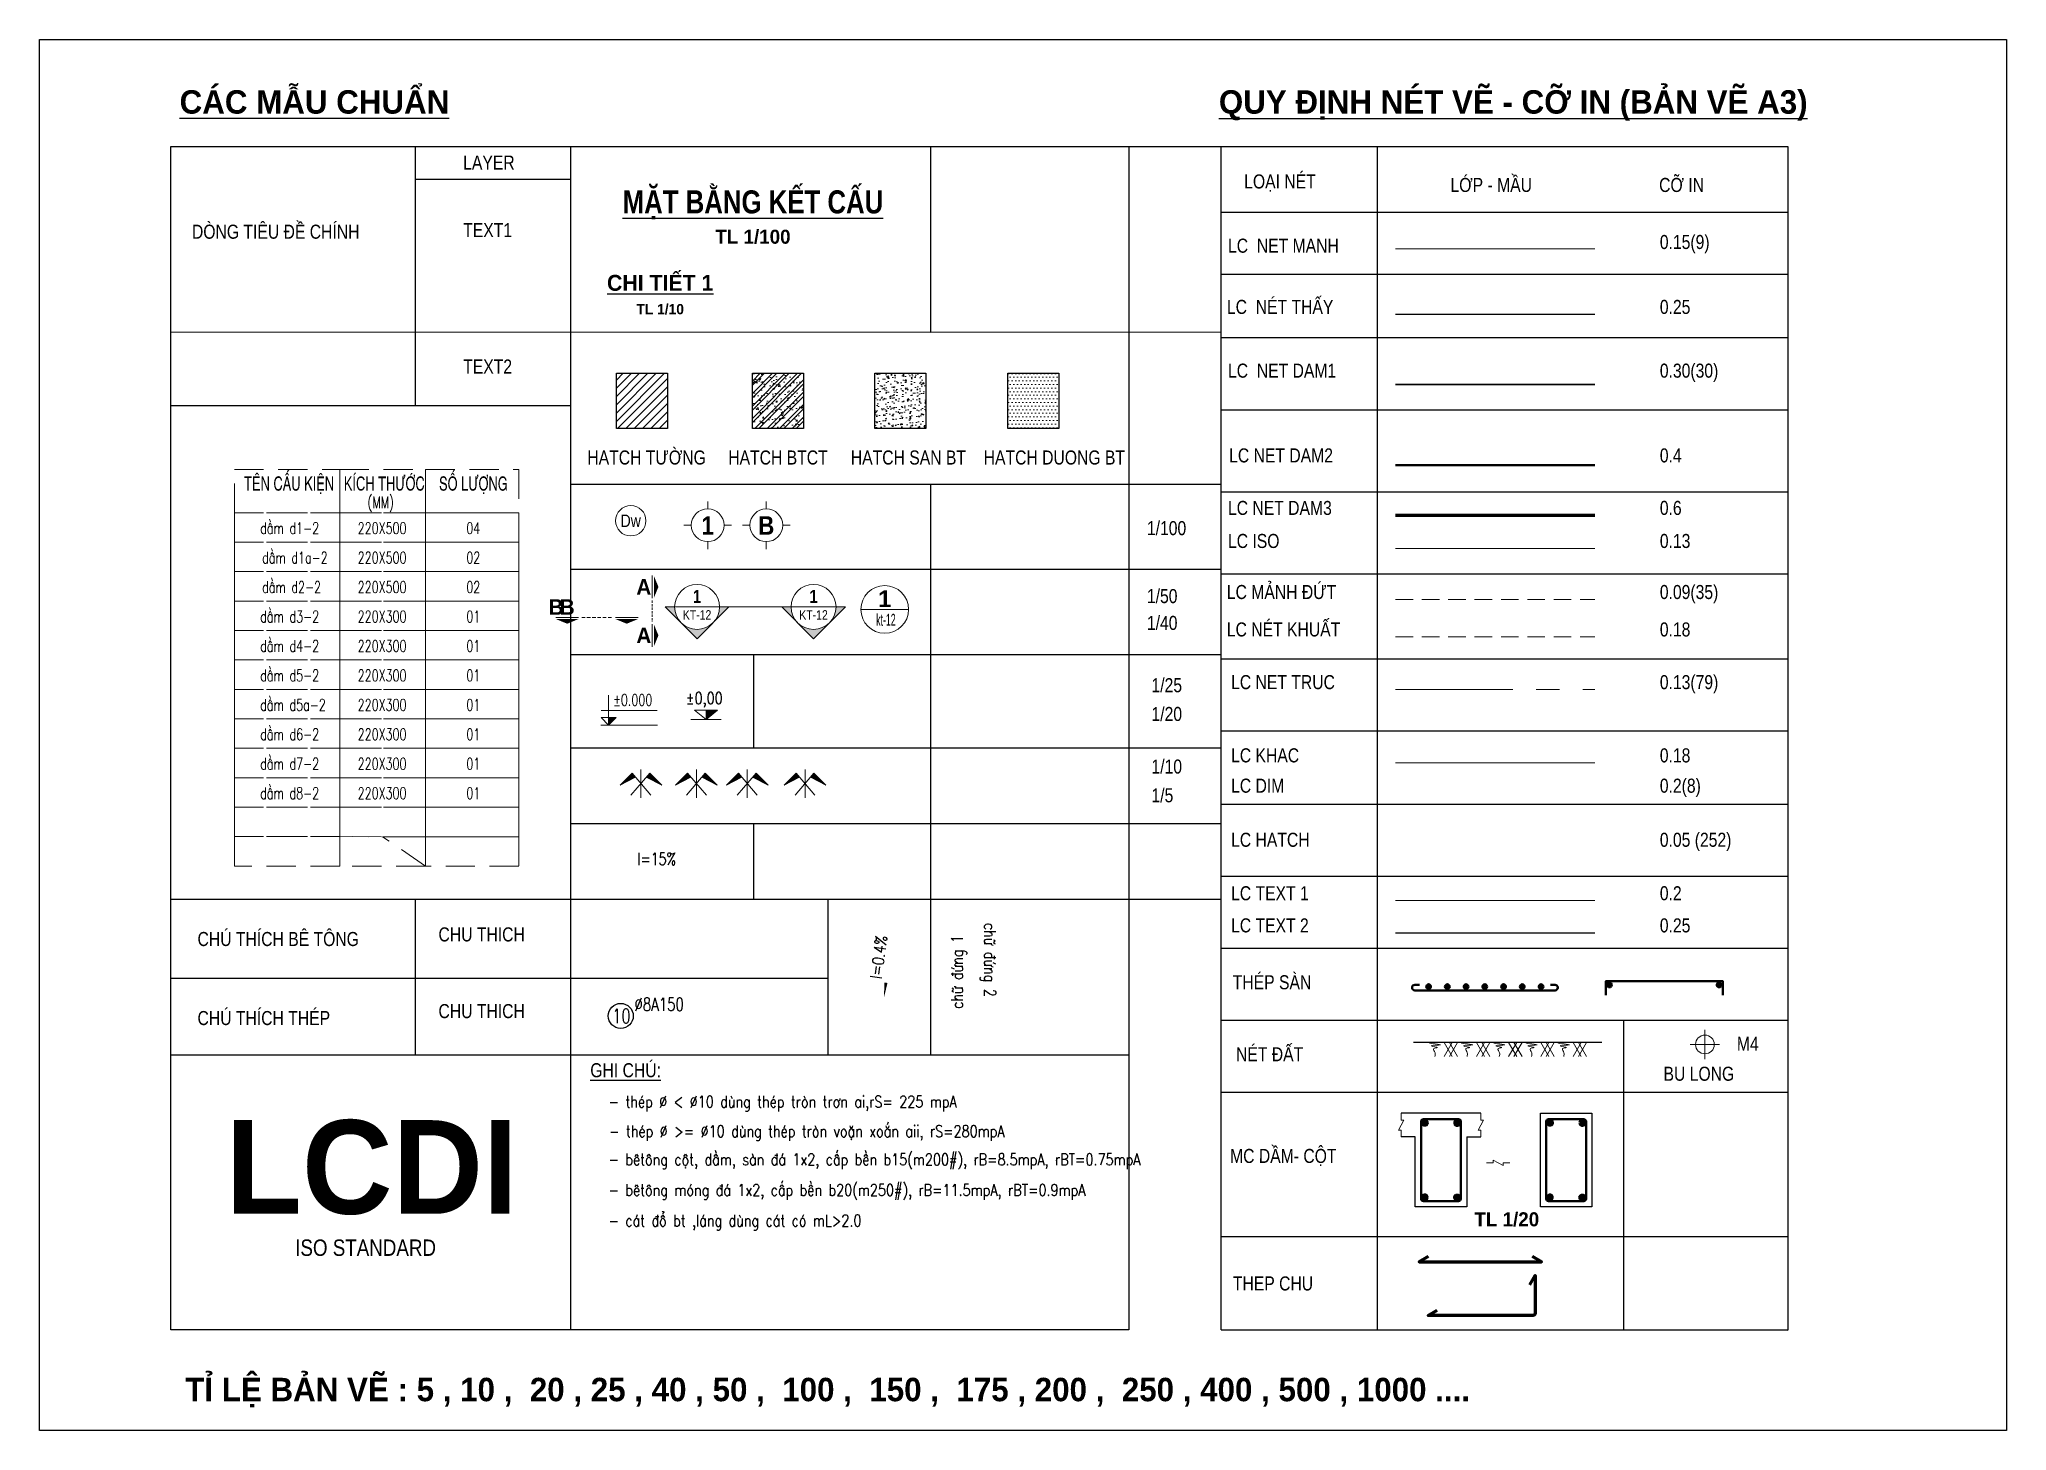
# Model space of a CAD drawing. Header units: millimetres. Extents: x -102634 to -54810, y 11643 to 27305.
# Drawn here: x -83595 to -75194, y 11643 to 17583 of the extents above; entities that cross this region are included whole.
import ezdxf
from ezdxf.enums import TextEntityAlignment as Align

# ---------------------------------------------------------------- set-up
doc = ezdxf.new("R2010")
doc.units = ezdxf.units.MM
doc.header["$MEASUREMENT"] = 0
for name, pattern in [('CENTERX2', [4, 2.5, -0.5, 0.5, -0.5]), ('DASHDOT', [1, 0.5, -0.25, 0, -0.25]), ('HIDDEN', [0.375, 0.25, -0.125])]:
    doc.linetypes.add(name, pattern=pattern)
for name, color, linetype, lineweight in [('KICHTHUOC', 8, 'Continuous', 18), ('LC Dim', 8, 'Continuous', 18), ('LC Hatch', 252, 'Continuous', 9), ('LC Hatch @ 1 (1)', 252, 'Continuous', 0), ('LC ISO', 153, 'Continuous', 13), ('LC Khac', 4, 'Continuous', 9), ('LC MANH DUT', 35, 'HIDDEN', 5), ('LC Net dam 1', 30, 'Continuous', 30), ('LC Net dam2', 6, 'Continuous', 40), ('LC Net dam3', 1, 'Continuous', 60), ('LC Net khuat', 4, 'HIDDEN', 13), ('LC Net manh', 239, 'Continuous', 5), ('LC Net thay', 7, 'Continuous', 25), ('LC Net truc', 79, 'DASHDOT', 13), ('LC Text1', 3, 'Continuous', 20), ('LC Text2', 7, 'Continuous', 25), ('Text', 7, 'Continuous', 20), ('v-KICHTHUOC', 8, 'Continuous', 18), ('v-TEXT', 7, 'Continuous', 20)]:
    doc.layers.add(name, color=color, linetype=linetype, lineweight=lineweight)
doc.styles.add('ARIAL', font='arial.ttf', dxfattribs={"width": 0.8})
doc.styles.add('Brief text', font='')
doc.styles.add('General text 2', font='arial.ttf')
doc.styles.add('LC 1', font='')
doc.styles.add('LC 2', font='', dxfattribs={"width": 0.7})
doc.styles.add('LC 3', font='vnsimli.shx', dxfattribs={"width": 0.75})
doc.styles.add('LC3', font='', dxfattribs={"width": 0.8})
doc.styles.add('T1', font='Vnsimli.shx', dxfattribs={"width": 0.8})
doc.styles.add('T2', font='', dxfattribs={"width": 0.8})
doc.styles.add('text', font='hoatbif.shx', dxfattribs={"width": 0.7})
doc.styles.add('text1', font='', dxfattribs={"width": 0.7, "height": 300})
doc.styles.get('Brief text').set_extended_font_data('.VnHelvetInsH', bold=True)
doc.styles.get('LC 1').set_extended_font_data('.VnAvantH', bold=True)
doc.styles.get('LC 2').set_extended_font_data('.VnArial NarrowH')
doc.styles.get('LC3').set_extended_font_data('.VnArialH', bold=True)
doc.styles.get('T2').set_extended_font_data('.VnArialH')
doc.styles.get('text1').set_extended_font_data('.VnHelvetInsH', bold=True)

msp = doc.modelspace()

# ---------------------------------------------------------------- texts
at = {"layer": 'LC Text1', "ltscale": 0.2, "style": 'LC 1', "width": 0.9}
for s, p in [('1', (-80740.56468861464, 15444.00714615172)), ('B', (-80490.502040425, 15444.0037257239))]:
    msp.add_text(s, height=78.91734021763588, rotation=359.9992162885283, dxfattribs=at).set_placement(p, align=Align.BOTTOM_CENTER)
at = {"layer": 'LC Text1', "style": 'LC 3', "width": 0.75}
msp.add_text(' I=15%%%', height=52.43388127690952, rotation=359.9992162885283, dxfattribs=at).set_placement((-81067.9721634784, 14057.60511301789))
at = {"layer": 'LC Text1', "color": 3, "style": 'LC 3', "width": 0.8}
for s, rotation, p in [('ch÷ ®øng 2', 269.9992163141665, (-79560.2599657556, 13809.90073356525, 7.942978828583285e-05)), ('ch÷ ®øng 1', 89.99921631416646, (-79650.63468671792, 13443.61217879429, 8.00664260268244e-05)), ('- thÐp %%C < %%C10 dïng thÐp trßn tr¬n ai,rS= 225 mpA', 359.9992162885283, (-81163.77310595501, 13022.2060333742)), ('- thÐp %%C >= %%C10 dïng thÐp trßn voÆn xo¾n aii, rS=280mpA', 359.9992162885283, (-81161.74812613326, 12895.94084360914)), ('- bªt«ng cét, dÇm, sµn ®¸ 1x2, cÊp bÒn b15(m200#), rB=8.5mpA, rBT=0.75mpA', 359.9992162885283, (-81164.18051053953, 12775.59165633901)), ('- bªt«ng mãng ®¸ 1x2, cÊp bÒn b20(m250#), rB=11.5mpA, rBT=0.9mpA', 359.9992162885283, (-81164.18229759469, 12644.94317015773)), ('- c¸t ®æ bt ,l¸ng dïng c¸t cã mL>2.0', 359.9992162885283, (-81164.18408462415, 12514.29468395996))]:
    msp.add_text(s, height=50.00202546497705, rotation=rotation, dxfattribs=at).set_placement(p)
at = {"layer": 'LC Text2', "lineweight": -2}
for s, height, style, p in [('%%uc¸c mÉu chuÈn', 100.004050929978, 'LC 1', (-82995.56194548935, 17265.6855982392)), ('%%Uquy ®Þnh nÐt vÏ - cì in (b¶n vÏ A3)', 100.004050929978, 'LC 1', (-78558.067867346, 17265.6249011974)), ('tl 1/20', 60.00243055798686, 'LC 1', (-77466.77620650962, 12514.78406265214)), ('iso standard', 70.00283565097197, 'LC 2', (-82502.1641803211, 12388.67258407825)), ('tØ lÖ b¶n vÏ : 5 , 10 ,  20 , 25 , 40 , 50 ,  100 ,  150 ,  175 , 200 ,  250 , 400 , 500 , 1000 ....', 100.004050929978, 'LC 1', (-82971.61755048952, 11768.10828711979))]:
    msp.add_text(s, height=height, rotation=359.9992162885283, dxfattribs=dict(at, style=style)).set_placement(p)
at = {"layer": 'LC Text2', "style": 'T2', "width": 0.8}
for s, p in [('layer', (-81784.76677538338, 17026.69809966932)), ('lo¹i nÐt', (-78449.81995799992, 16946.22034875006)), ('Líp - mÇu', (-77569.07153129486, 16931.21957926347)), ('cì in', (-76678.07804528852, 16931.20739209983)), ('dßng tiªu ®Ò chÝnh', (-82942.90629056323, 16731.60198668638)), ('text1', (-81784.77071899238, 16738.38642088277)), ('LC  Net manh', (-78518.95663534282, 16671.89077903951)), ('0.15(9)', (-76675.06589012395, 16687.64772684422)), ('LC  nÐt thÊy', (-78523.57240241606, 16410.49787752203)), ('0.25 ', (-76675.06968140433, 16410.47259334081)), ('text2', (-81784.77868475602, 16156.01825448095)), ('LC  Net dam1', (-78518.96393281213, 16138.38191558563)), ('0.30(30)', (-76675.07340346705, 16138.35669444209)), ('HATCH T¦êNG', (-81254.55059244466, 15767.51166804061)), ('HATCH BTCT', (-80652.91839131882, 15767.50343876095)), ('HATCH SAN BT', (-80129.53921633976, 15767.496279832, 8.545879990370497e-09)), ('HATCH DUONG BT', (-79562.20631776139, 15767.48851969154, 1.78094485418144e-08)), ('LC Net dam2', (-78514.10085379255, 15776.48252278071)), ('0.4', (-76675.07835361801, 15776.45736812526)), ('LC Net dam3', (-78519.04730816117, 15552.26254562932)), ('0.6', (-76675.08142053956, 15552.23732343864)), ('1/100', (-78865.21075798977, 15465.92459276778)), ('LC iso', (-78519.0492375213, 15411.2091636576)), ('0.13', (-76675.08334990786, 15411.18394148333)), ('1/50', (-78865.2147261227, 15175.81889705195)), ('LC m¶nh ®øt', (-78523.99567820794, 15193.22430142672)), ('0.09(35)', (-76675.08633155195, 15193.19901160159)), ('1/40', (-78865.21629359786, 15061.2224030227)), ('LC nÐt khuÊt', (-78523.99786413001, 15033.41403292822)), ('0.18', (-76675.08851748222, 15033.38874310308)), ('LC Net truc', (-78505.79187655343, 14808.41832639)), ('0.13(79)', (-76675.09159500815, 14808.39328561733)), ('1/25', (-78845.66805624901, 14795.39626574197)), ('1/20', (-78845.6697361292, 14672.58257275059)), ('LC khac', (-78505.79615301886, 14495.77140765564)), ('0.18', (-76675.0958714654, 14495.74636689931)), ('1/10', (-78845.67280714391, 14448.06384437071)), ('1/5', (-78845.67448701712, 14325.25015142843)), ('LC dim', (-78505.79792357181, 14366.32763010275)), ('0.2(8)', (-76675.0976420347, 14366.30258934642)), ('0.05 (252)', (-76675.1008013286, 14135.33048260728)), ('LC Hatch', (-78505.80108287389, 14135.35552333085)), ('LC text 1', (-78505.80420571228, 13907.04671958824)), ('0.2', (-76675.10392417808, 13907.02167883191)), ('chó thÝch bª t«ng', (-82919.1466340507, 13711.64896767633)), ('chu thich', (-81890.2161197267, 13731.34192493105)), ('LC text 2', (-78505.80608202657, 13769.87203716619)), ('0.25', (-76675.10580049237, 13769.84699640985)), ('thÐp sµn', (-78498.67242921528, 13527.00939579664)), ('chó thÝch thÐp', (-82919.15125050888, 13374.14563526069)), ('chu thich', (-81890.22060037535, 13403.76629880199)), ('nÐt ®Êt', (-78484.73649542667, 13219.45839782823)), ('m4', (-76345.9455513774, 13264.22664177604)), ('%%Ughi chó:', (-81242.039895973, 13151.42836752715)), ('bu long', (-76659.28048942749, 13136.42365728094)), ('mc dÇm- cét', (-78510.04126497179, 12785.44614377966)), ('thep chu', (-78498.21063437626, 12240.96330506077))]:
    msp.add_text(s, height=60.00243055797245, rotation=359.9992162885283, dxfattribs=at).set_placement(p)
at = {"layer": 'LC Text2', "ltscale": 100, "style": 'LC 3', "width": 0.75}
msp.add_text('10', height=61.11358810925472, rotation=359.9992162885283, dxfattribs=at).set_placement((-81108.87004112088, 13413.21302316572), align=Align.MIDDLE_CENTER)
at = {"layer": 'LC Text2', "linetype": 'ByBlock', "style": 'LC 3', "width": 0.75}
msp.add_text('%%C8A150', height=55.55780737204972, rotation=359.9992162885283, dxfattribs=at).set_placement((-81053.22930831074, 13435.38578146294))
at = {"layer": 'LC Text2', "lineweight": -2, "style": 'LC 1'}
msp.add_text('LCDI', height=400.0162037198399, rotation=359.9992162885283, dxfattribs=at).set_placement((-82175.749770296, 12768.41439332101), align=Align.MIDDLE)

# ---------------------------------------------------------------- blocks, each defined once
blk = doc.blocks.new('DXicon')
at = {"layer": 'LC Hatch', "ltscale": 50}
for points in [[(-1.154349116972298, 4.387132476264014), (-1.900887965879519, 5.256356237832733), (-4.44734485198569, 2.692980493407958)], [(4.447344852000242, 2.692980493397044), (1.900887965864968, 5.25635623783819), (1.154349116972298, 4.387132476258557)]]:
    blk.add_hatch(color=252, dxfattribs=at).paths.add_polyline_path(points)
at = {"layer": 'LC Net manh', "color": 8, "ltscale": 50}
for p, q in [((-1.900887965864968, 5.25635623783819), (-4.447344851971138, 2.692980493418872)), ((-4.447344851971138, 2.692980493418872), (-1.154349116972298, 4.387132476264014)), ((-2.127212733117631, 0.5662843859008717), (1.900887965879519, 5.25635623783819)), ((2.127212733117631, 0.5662843859008717), (-1.900887965864968, 5.25635623783819)), ((7.275957614183426e-12, 0.04307960732694482), (7.275957614183426e-12, 6.043079607326945)), ((4.44734485198569, 2.692980493418872), (1.15434911698685, 4.387132476264014)), ((1.900887965879519, 5.25635623783819), (4.44734485198569, 2.692980493418872))]:
    blk.add_line(p, q, dxfattribs=at)
blk = doc.blocks.new('thep tron 2')
at = {"layer": 'LC Net dam2'}
for p, q in [((-0.5, 0.5), (0.5, 0.5)), ((0.3535533905960619, 0.853553390592424), (-0.3535533905960619, 0.146446609407576)), ((-0.3535533905960619, 0.853553390592424), (0.3535533905960619, 0.146446609407576)), ((0, 1), (0, 0))]:
    blk.add_line(p, q, dxfattribs=at)
blk.add_circle((0, 0.5), 0.4999999999978781, dxfattribs=at)
blk = doc.blocks.new('theptron1')
at = {"layer": 'LC Net dam3'}
for p, q in [((-0.5, 0), (0.5, 0)), ((-0.3535533905960619, 0.353553390592424), (0.3535533905960619, -0.353553390592424)), ((0.3535533905960619, 0.353553390592424), (-0.3535533905960619, -0.353553390592424)), ((0, 0.5), (0, -0.5))]:
    blk.add_line(p, q, dxfattribs=at)
blk.add_circle((0, 0), 0.4999999999978781, dxfattribs=at)
blk = doc.blocks.new('mat dat')
at = {"layer": 'LC Net manh'}
for p, q in [((2.00000000003638, 1.818989403545856e-12), (3.732050807600899, -2.999999999998181)), ((3.732050807600899, 1.818989403545856e-12), (2.00000000003638, -2.999999999998181)), ((3.14573417804786, 1.818989403545856e-12), (4.877784985619655, -2.999999999998181)), ((4.877784985619655, 1.818989403545856e-12), (3.14573417804786, -2.999999999998181))]:
    blk.add_line(p, q, dxfattribs=at)
blk.add_spline([(3.637978807091713e-11, 1.818989403545856e-12), (-1.212821380155219, -0.1153853967716714), (1.212817757594166, -0.5192312380622752), (-0.7507943602031446, -0.75), (0.5775310579992947, -1.096154158707577), (-0.2310153212529258, -1.326922920643483), (0.05775201904179994, -2.192308317416973), (3.637978807091713e-11, -2.999999999998181)], degree=3, dxfattribs=at)
blk = doc.blocks.new('TTRUC')
at = {"layer": 'LC ISO'}
for p, q in [((0, 6.94551799677526), (0, 10.13175513561828)), ((-6.94551799677526, 0), (-10.13175513561828, 0)), ((6.94551799677526, 0), (10.13175513561828, 0)), ((0, -6.94551799677526), (0, -10.13175513561828))]:
    blk.add_line(p, q, dxfattribs=at)
at = {"layer": 'LC Net manh'}
blk.add_circle((0, 0), 6.94551799677526, dxfattribs=at)
blk = doc.blocks.new('TIEUDE1')
at = {"layer": 'LC Text2', "color": 7, "style": 'LC 1'}
blk.add_attdef('TIªU§Ò', text='', height=5, dxfattribs=at).set_placement((0, 0), align=Align.BOTTOM_CENTER)
blk.add_attdef('TL', text='', height=3, dxfattribs=at).set_placement((0, -2), align=Align.TOP_CENTER)
blk = doc.blocks.new('TIEUDE2')
at = {"layer": 'LC Text2', "color": 7, "style": 'LC 1'}
blk.add_attdef('%%UTIªU§Ò', text='', height=3.5, dxfattribs=at).set_placement((0, 0), align=Align.BOTTOM_CENTER)
blk.add_attdef('TL', text='', height=2.2, dxfattribs=at).set_placement((0, -1.800000000000011), align=Align.TOP_CENTER)
blk = doc.blocks.new('trich CT')
at = {"layer": 'LC ISO'}
blk.add_line((-500, 0), (500, 0), dxfattribs=at)
blk.add_circle((0, 0), 500, dxfattribs=at)
at = {"layer": 'LC Text1', "style": 'text1'}
blk.add_attdef('T', text='', height=350, dxfattribs=at).set_placement((0, 222.6514969697746), align=Align.MIDDLE_CENTER)
at = {"layer": 'LC Text1', "linetype": 'ByBlock', "style": 'text', "width": 0.7}
blk.add_attdef('KT', text='', height=250, dxfattribs=at).set_placement((0, -217.3387177450059), align=Align.MIDDLE_CENTER)
blk = doc.blocks.new('*U19')
at = {"layer": 'LC ISO'}
h = blk.add_hatch(color=256, dxfattribs=at)
h.paths.add_polyline_path([(1.181785820295107e-11, -8.48528137424865), (4.242640687130231, -4.242640687119555, -0.1989123673796904), (6.748738986025116e-12, -6.000000000008191, -0.1989123673796165), (-4.242640687118981, -4.242640687129099)])
h.paths.add_polyline_path([(8.485281374258307, 1.863905820296194e-11), (6.000000000008184, 1.584363898602511e-11, -0.1989123673800045), (4.242640687130798, -4.242640687119555)])
h.paths.add_polyline_path([(-4.242640687118981, -4.242640687129099, -0.1989123673800453), (-6.000000000008184, 2.346161013974892e-12), (-8.485281374257168, -1.58605820296066e-12)])
h = blk.add_hatch(color=256, dxfattribs=at)
h.paths.add_polyline_path([(31.07996639568383, -8.485281374217186), (35.32260708280224, -4.242640687088089, -0.1989123673796904), (31.07996639567875, -5.999999999976724, -0.1989123673796165), (26.83732570855303, -4.242640687097633)])
h.paths.add_polyline_path([(39.56524776993032, 5.010527950580791e-11), (37.0799663956802, 4.730986028887105e-11, -0.1989123673800045), (35.32260708280281, -4.242640687088089)])
h.paths.add_polyline_path([(26.83732570855303, -4.242640687097633, -0.1989123673800453), (25.07996639566383, 3.381238231682093e-11), (22.59468502141485, 2.988016309988545e-11)])
for p, q in [((-6.000000000021826, 0), (6.000000000021834, 0)), ((25.0799663956502, 3.14640059775518e-11), (37.07996639569386, 3.14640059775518e-11))]:
    blk.add_line(p, q, dxfattribs=at)
for points in [[(6.000000000008184, 1.584363898602511e-11), (8.485281374257738, 1.86390582029613e-11), (1.181785820295236e-11, -8.485281374249787), (-8.485281374257738, -4.492582029612991e-13), (-6.000000000008184, 2.346161013974892e-12)], [(37.0799663956802, 4.730986028887105e-11), (39.56524776992975, 5.010527950580726e-11), (31.07996639568383, -8.485281374218323), (22.59468502141422, 3.101696309988472e-11), (25.07996639566383, 3.381238231682093e-11)]]:
    blk.add_lwpolyline(points, dxfattribs=at)
for centre in [(0, 0), (31.07996639567203, 3.14640059775518e-11)]:
    blk.add_circle(centre, 6.000000000008121, dxfattribs=at)
at = {"layer": 'LC MANH DUT', "linetype": 'HIDDEN', "ltscale": 300}
blk.add_line((6.000000000008128, 1.584363898602505e-11), (25.07996639566389, 3.381238231682103e-11), dxfattribs=at)
at = {"layer": 'LC Text1', "style": 'Brief text', "width": 0.8, "flags": 8}
for tag, p in [('VIEW-NUMBER2', (0, 52.00000000001626)), ('VIEW-NUMBER1', (0, 0))]:
    blk.add_attdef(tag, text='', height=3.5, dxfattribs=at).set_placement(p, align=Align.BOTTOM_CENTER)
at = {"layer": 'LC Text1', "style": 'ARIAL', "width": 0.8, "flags": 8}
for tag, p in [('SHEET-NUMBER2', (0, 51.12640220562017)), ('SHEET-NUMBER1', (0, -0.8735977943960904))]:
    blk.add_attdef(tag, text='', height=2.5, dxfattribs=at).set_placement(p, align=Align.TOP_CENTER)
blk = doc.blocks.new('Caodo1')
at = {"layer": 'LC Text1'}
blk.add_hatch(color=4, dxfattribs=at).paths.add_polyline_path([(3.638e-12, 200.210680454169), (3.638e-12, 3.166521039738275e-15), (243.3882687822297, 200.210680454169)])
at = {"layer": 'LC Text1', "color": 4}
for p, q in [((323.6303984126134, 0), (-323.6303984126098, 0)), ((3.638e-12, 0), (3.638e-12, 200.2106804541654))]:
    blk.add_line(p, q, dxfattribs=at)
blk.add_lwpolyline([(-243.3882687822297, 200.210680454169), (243.3882687822297, 200.210680454169), (3.638e-12, 0), (3.638e-12, 0)], close=True, dxfattribs=at)
at = {"layer": 'LC Text1', "color": 4, "style": 'T1', "width": 0.8}
blk.add_attdef('%%P0,00', text='', height=250, dxfattribs=at).set_placement((-39.04586973765618, 459.5053816559738), align=Align.MIDDLE_CENTER)
blk = doc.blocks.new('bu lon')
at = {"layer": 'LC Khac', "color": 9}
for p, q in [((0.785714285713766, 0), (-0.785714285713766, 0)), ((0, -0.7857142857142208), (0, 0.7857142857142208))]:
    blk.add_line(p, q, dxfattribs=at)
at = {"layer": 'LC Khac', "color": 7}
blk.add_circle((0, 0), 0.5, dxfattribs=at)
blk = doc.blocks.new('MM')
at = {"layer": 'LC Khac', "xscale": 2.289702860291335, "yscale": 2.289702860291335, "zscale": 2.289702860291335}
blk.add_blockref('bu lon', (1.818989403545856e-12, 9.094947017729282e-13), dxfattribs=at)
blk = doc.blocks.new('CT')
at = {"layer": 'LC Text1', "lineweight": 15}
blk.add_hatch(color=4, dxfattribs=at).paths.add_polyline_path([(3.250706634060649, 1.596954857551424), (1.638695725137126, 1.596954857551395), (1.638695725137126, -5.456968210637569e-12)])
at = {"layer": 'LC Text1', "color": 4, "lineweight": 15, "ltscale": 50}
for p, q in [((12.09109892264804, 0), (0, 0)), ((0.04599082827914458, 3.140833880472456), (11.99931321454046, 3.140833880472456))]:
    blk.add_line(p, q, dxfattribs=at)
for points in [[(1.63869572513714, 6.427505574464249), (1.63869572513714, -5.456968210637569e-12)], [(1.63869572513714, -5.456968210637569e-12), (0.02668481649742205, 1.596954857551395), (1.63869572513714, 1.596954857551395)], [(1.63869572513714, -5.456968210637569e-12), (3.25070663406062, 1.596954857551395), (1.63869572513714, 1.596954857551395)]]:
    blk.add_lwpolyline(points, dxfattribs=at)
at = {"layer": 'LC Text1', "color": 4, "style": 'LC 3', "width": 0.75}
blk.add_attdef('CT', (1.905322591842776, 3.502511696681694), '', height=2.2, dxfattribs=at)
blk = doc.blocks.new('*U5')
at = {"layer": 'LC ISO'}
blk.add_circle((0, 0), 4.25, dxfattribs=at)
at = {"layer": 'LC Text1', "style": 'General text 2', "width": 0.8, "flags": 8}
blk.add_attdef('SYMBOL', text='', height=3.5, dxfattribs=at).set_placement((0, 0), align=Align.MIDDLE_CENTER)
blk = doc.blocks.new('matcatdoc')
at = {"layer": 'LC Khac', "color": 1, "ltscale": 2}
for p, q in [((-8.003553375601768e-10, 485.4649627282051), (0, 0)), ((-8.003553375601768e-10, -550.1230915877386), (0, -1035.588054315944))]:
    blk.add_line(p, q, dxfattribs=at)
for points in [[(134.0098340642726, 242.7324813697051, 0, 471.4285714293351, 0), (36.58486540849844, 242.7324813697051, 275.0000000004455, 275.0000000004455, 0)], [(134.0098340642726, -792.8555729462387, 0, 471.4285714293351, 0), (36.58486540849844, -792.8555729462387, 275.0000000004455, 275.0000000004455, 0)]]:
    blk.add_lwpolyline(points, format="xyseb", dxfattribs=at)
at = {"layer": 'LC MANH DUT', "ltscale": 200}
blk.add_line((8.03255570153744e-11, -48.72241329890437), (8.03255570153744e-11, -506.2496691147144), dxfattribs=at)
at = {"ltscale": 2, "style": 'LC 1'}
for p in [(-178.5478302832853, 242.7324813641026), (-178.5478302832853, -792.8555729518412)]:
    blk.add_attdef('LC', text='', height=330, dxfattribs=at).set_placement(p, align=Align.MIDDLE_CENTER)
blk = doc.blocks.new('*U18')
at = {"layer": 'LC Khac', "color": 1, "ltscale": 2}
for p, q in [((0, 0), (-485.4649627282051, -8.003553375601768e-10)), ((1270.681283049344, 0), (785.2163203211385, -8.003553375601768e-10))]:
    blk.add_line(p, q, dxfattribs=at)
for points in [[(-242.7324813585001, -134.0098340650729, 0, 471.4285714293351, 0), (-242.7324813585001, -36.5848654092988, 275.0000000004455, 275.0000000004455, 0)], [(1027.948801690844, -134.0098340650729, 0, 471.4285714293351, 0), (1027.948801690844, -36.5848654092988, 275.0000000004455, 275.0000000004455, 0)]]:
    blk.add_lwpolyline(points, format="xyseb", dxfattribs=at)
at = {"layer": 'LC MANH DUT', "ltscale": 300}
blk.add_line((66.27083405029884, 1.092565268946438e-10), (732.466181059639, 1.092565268946438e-10), dxfattribs=at)
at = {"ltscale": 2, "style": 'LC 1'}
for p in [(-242.7324813641026, 222.2060010813148), (1027.948801685241, 222.2060010813148)]:
    blk.add_attdef('LC', text='', height=330, dxfattribs=at).set_placement(p, align=Align.MIDDLE_CENTER)
blk = doc.blocks.new('DODOC1')
at = {"layer": 'KICHTHUOC'}
blk.add_lwpolyline([(-630.189949551801, 0, 0, 0, 0), (762.4428831040859, 0, 0, 66.66666666666666, 0), (442.6614563196636, 0, 66.66666666666666, 66.66666666666666, 0)], format="xyseb", dxfattribs=at)
at = {"layer": 'Text', "style": 'T1', "width": 0.8}
blk.add_attdef('DOC', text='', height=250, dxfattribs=at).set_placement((-78.78684461381272, 225.9660557561328), align=Align.MIDDLE_CENTER)

# ---------------------------------------------------------------- hatches: boundary and pattern name
at = {"layer": 'LC Hatch', "ltscale": 3}
h = msp.add_hatch(dxfattribs=at)
h.set_pattern_fill('AR-CONC', color=256, scale=7.032736182019726, angle=-0.0007837139933038355)
h.set_pattern_definition([(49.9992162860067, (-72178.9113208988, -198.0208668529667), (50.4429560109042, -4.413882080727457), [5.274552136514794, -58.02007350166271]), (354.9992162860067, (-72178.9113208988, -198.0208668529667), (-9.757291658577829, 52.89982181401219), [4.21964170921183, -46.41605880133014]), (100.4506162860067, (-72174.70774136562, -198.3886900323832), (40.68570181712008, 48.48590761732796), [4.48267940461812, -49.30947499800125]), (46.18341628600672, (-72178.91112850711, -183.9553944935305), (75.05608814553361, -11.64154225634208), [7.911828204772191, -87.03011025249411]), (96.63481628600663, (-72172.65645513168, -184.9255269312525), (65.73329933416814, 68.50624084306781), [6.72401931790925, -73.96420068200493]), (351.1834162860067, (-72178.91112850711, -183.9553944935305), (65.73324585688418, 68.50629218452337), [6.329462563817751, -69.62408820199525]), (20.99921628600671, (-72171.87844042356, -187.4718587831776), (41.97851091813287, -28.31569860054283), [5.274552136514797, -58.02007350166273]), (325.9992162860067, (-72171.87844042356, -187.4718587831776), (17.11242295185111, 50.99765552632543), [4.219641709211835, -46.41605880133018]), (71.45061628600669, (-72168.3802326834, -189.831502559593), (59.09095106730611, 22.68191067324149), [4.482679404618122, -49.30947499800129]), (37.4992162860067, (-72178.9113208988, -198.0208668529667), (0.8554907767540533, 23.41153480656851), [0, -45.85343990676856, 0, -47.1193324195321, 0, -46.59187720588063]), (7.499216286006675, (-72178.9113208988, -198.0208668529667), (18.50136595211844, 27.73768210137779), [0, -26.86505221531531, 0, -44.79852947946559, 0, -17.75765885959978]), (327.4992162860066, (-72194.59432258419, -198.0206523364614), (37.54230191592574, -1.586738143651514), [0, -17.58184045504931, 0, -54.85534221975384, 0, -72.78881948390416]), (317.4992162860067, (-72201.62705876479, -198.0205561406856), (41.01404103353463, 7.039558307116538), [0, -22.85639259156406, 0, -36.4295734228621, 0, -51.69061093784487])])
h.paths.add_polyline_path([(-79808.56133525944, 16157.01686035201), (-80026.56022795409, 16157.01984217004), (-80026.56344884142, 15921.54533754956), (-79808.56455613801, 15921.54235573153)])
h = msp.add_hatch(dxfattribs=at)
h.set_pattern_fill('DOTS', color=256, scale=246.1457663706905, angle=-0.0007837139933038355)
h.set_pattern_definition([(359.9992162860066, (-72141.31472586191, -198.0213811098874), (7.692265628219809, 15.38400518180132), [0, -15.38411039816815])])
h.paths.add_polyline_path([(-79241.22843668105, 16157.00910021148), (-79459.22732937628, 16157.01208202951), (-79459.23055026303, 15921.5375774091), (-79241.2316575608, 15921.53459559107)])
at = {"layer": 'LC Hatch @ 1 (1)', "ltscale": 2}
h = msp.add_hatch(dxfattribs=at)
h.set_pattern_fill('ANSI31', color=256, scale=200.011017016641, angle=-0.0007837049767875555)
h.set_pattern_definition([(44.9992162950232, (-72141.31472586191, -198.0213811098874), (-17.67840149131855, 17.67888511649509), [])])
h.paths.add_polyline_path([(-80912.61391840171, 15921.55745719934), (-80912.61069753015, 16157.03196178706), (-81130.60959024348, 16157.03494363784), (-81130.61281112322, 15921.56043900102)])
h = msp.add_hatch(dxfattribs=at)
h.set_pattern_fill('BTCT', color=256, scale=10.00040509299541, angle=-0.0007837049767875555)
h.set_pattern_definition([(49.99921629502322, (-81031.08903943977, 28370.53439347734), (71.72883798681943, -6.276448827051981), [7.500303819746539, -82.50334201721193]), (354.9992162950231, (-81031.08903943977, 28370.53439347734), (-13.8746665243898, 75.2224502355941), [6.000243055797246, -66.00267361376974]), (100.4506162950228, (-81025.11163645372, 28370.01135656695), (57.85422473658986, 68.94595574031726), [6.374277207044932, -70.11705147758329]), (46.18341629502319, (-81031.0887658626, 28390.535203681), (106.7282017613898, -16.55403179351041), [11.25045572961979, -123.7550130258176]), (96.63481629502282, (-81022.1947499429, 28389.15569550408), (93.4713892742965, 97.41445465905166), [9.5614161105795, -105.1755604156939]), (351.1834162950232, (-81031.0887658626, 28390.535203681), (93.47131323070708, 97.41452766553732), [9.000364583695857, -99.00401042065455]), (20.99921629502318, (-81021.08842915273, 28385.5348643949), (59.69257250114255, -40.26433654009251), [7.500303819746534, -82.50334201721184]), (325.9992162950232, (-81021.08842915273, 28385.5348643949), (24.33351076049879, 72.5176092040971), [6.000243055797226, -66.00267361376947]), (71.45061629502322, (-81016.11405023864, 28382.17949979229), (84.02610771587702, 32.25320689384969), [6.374277207044919, -70.11705147758326]), (37.49921629502321, (-81031.08903943977, 28370.53439347734), (1.216490148726313, 33.29071727649466), [0, -65.2026412063301, 0, -67.00271412306927, 0, -66.25268374109459]), (7.499216295023211, (-81031.08903943977, 28370.53439347734), (26.30855892537534, 39.44240907156555), [0, -38.20154745524241, 0, -63.70258044238062, 0, -25.25102285981338]), (327.4992162950231, (-81053.3899427891, 28370.53469851542), (53.38437523721675, -2.256308745735385), [0, -25.00101273248854, 0, -78.00315972536421, 0, -103.5041927125026]), (317.4992162950231, (-81063.39034787504, 28370.53483533654), (58.32111630657119, 10.01010602266813), [0, -32.50131655223492, 0, -51.80209838171601, 0, -73.50297743351591]), (44.9992162950232, (-81031.08903943977, 28370.53439347734), (-26.51721574343435, 26.51794117062589), []), (44.9992162950232, (-81013.41065382065, 28370.53415170004), (-26.51721574343435, 26.51794117062589), [])])
h.paths.add_polyline_path([(-80331.94051023846, 16157.02401928089), (-80549.9394029337, 16157.02700109891), (-80549.94262382045, 15921.55249647843), (-80331.94373111763, 15921.54951466048)])

# ---------------------------------------------------------------- linework, layer by layer
at = {"layer": 'Defpoints', "ltscale": 0.2, "elevation": 7.975109759606586e-05}
msp.add_lwpolyline([(-83594.47023568657, 17582.87116298507), (-75194.12995834641, 17582.75626117161), (-75194.2112103345, 11642.51563645531), (-83594.55148767467, 11642.6305381867)], close=True, dxfattribs=at)
at = {"layer": 'LC ISO', "ltscale": 0.5}
msp.add_line((-77803.2544236403, 15409.64480516425, 1.548716248288604e-06), (-76952.80359832666, 15409.63317248914, 1.534829851889587e-06), dxfattribs=at)
at = {"layer": 'LC Khac', "ltscale": 0.5}
msp.add_line((-77803.26694520544, 14494.20723061299, 1.548716264342481e-06), (-76952.81611990988, 14494.19559795429, 1.534829867943477e-06), dxfattribs=at)
at = {"layer": 'LC MANH DUT', "ltscale": 300}
msp.add_line((-77803.25740530016, 15191.65987531519, 1.548716252111528e-06), (-76952.80657998592, 15191.64824268925, 1.534829855712498e-06), dxfattribs=at)
at = {"layer": 'LC Net dam 1'}
msp.add_line((-77803.2448635173, 16108.57495171381, 1.548716236031563e-06), (-76952.79403820308, 16108.56331900594, 1.53482983963256e-06), dxfattribs=at)
at = {"layer": 'LC Net dam2', "ltscale": 5}
msp.add_line((-76952.79874435638, 15764.50133904379, 1.534829845666253e-06), (-77803.24956968694, 15764.51297168607, 1.548716242065555e-06), dxfattribs=at)
at = {"layer": 'LC Net dam2', "elevation": 7.975109759606586e-05}
msp.add_lwpolyline([(-77142.51170154204, 13546.13431680371), (-77122.51089723123, 13546.13404322704, -0.4142135623731573), (-77111.14521579124, 13534.76806262825), (-77111.14523250354, 13533.4983798158, -0.4142135623730941), (-77122.51121313372, 13522.1326983413), (-77421.97000705374, 13522.1431994202), (-77721.42880116694, 13522.14089048964, -0.4142135623730941), (-77732.79447083641, 13533.50688286137), (-77732.79445282198, 13534.7765656903, -0.4142135623731573), (-77721.4284604493, 13546.14223534234), (-77701.4276561566, 13546.14196181485)], format="xyb", dxfattribs=at)
msp.add_lwpolyline([(-76906.03405416998, 13501.34064206629), (-76906.03323344022, 13561.34307256258), (-76406.01297884164, 13561.33623320911), (-76406.01379957257, 13501.33380268007)], dxfattribs=at)
for points in [[(-77694.74578561103, 12632.46954106519), (-77694.74127161072, 12962.48290912222, -0.414213562373095), (-77684.74072974408, 12972.48317734558), (-77534.73465335541, 12972.48112555267, -0.414213562373095), (-77524.7343850426, 12962.48058371981), (-77524.73889903532, 12632.46721567906, -0.414213562373095), (-77534.7394409253, 12622.46694740652), (-77684.74551731398, 12622.46899921592, -0.414213562373095)], [(-77160.28136402188, 12632.46223052544), (-77160.2768500315, 12962.47559854978, -0.414213562373095), (-77150.2763081491, 12972.47586687141), (-77000.27023177617, 12972.47381507843, -0.414213562373095), (-76990.26996345521, 12962.47327316365), (-76990.2744774561, 12632.45990515579, -0.414213562373095), (-77000.27501933792, 12622.45963685043), (-77150.28109572426, 12622.46168870892, -0.414213562373095)]]:
    msp.add_lwpolyline(points, format="xyb", close=True, dxfattribs=at)
at = {"layer": 'LC Net dam3', "ltscale": 0.5}
msp.add_line((-77803.25249427959, 15550.6981870868, 1.548716245815065e-06), (-76952.80166897645, 15550.68655446086, 1.534829849416061e-06), dxfattribs=at)
at = {"layer": 'LC Net dam3', "ltscale": 5, "elevation": 7.975109759606586e-05}
msp.add_lwpolyline([(-77663.91884098577, 12386.33417230782), (-77702.89187065285, 12363.83379395989), (-77179.86610832327, 12363.8266399469), (-77218.83852241792, 12386.32808438918)], dxfattribs=at)
at = {"layer": 'LC Net dam3', "elevation": 7.975109759606586e-05}
msp.add_lwpolyline([(-77229.50611098221, 12265.30739612558), (-77207.00466644969, 12304.27981022942), (-77207.00685079183, 12144.58507166846, -0.414213562373095), (-77217.0073926748, 12134.58480339593), (-77664.5316191701, 12134.59092471029), (-77625.55858952111, 12157.09130314008)], format="xyb", dxfattribs=at)
at = {"layer": 'LC Net khuat', "ltscale": 300}
msp.add_line((-77803.25959121407, 15031.84960673483, 1.548716254914028e-06), (-76952.808765908, 15031.83797407621, 1.534829858515025e-06), dxfattribs=at)
at = {"layer": 'LC Net manh'}
msp.add_line((-77803.23692779252, 16688.74686808863, 1.548716225857396e-06), (-76952.78610248878, 16688.73523538083, 1.534829829458339e-06), dxfattribs=at)
at = {"layer": 'LC Net manh', "elevation": 7.975109759606586e-05}
for points in [[(-77779.74560403037, 12897.48143871489), (-77779.74521226241, 12926.12247995848), (-77791.25716778816, 12926.12263738947), (-77768.23267236626, 12968.84429094371), (-77779.74462789962, 12968.8444484076), (-77779.74423613866, 12997.48548963477)], [(-77439.73183089704, 12897.47678787712), (-77439.73143912616, 12926.11782912085), (-77451.2433946858, 12926.1179866501), (-77428.21889922944, 12968.83964013884), (-77439.7308547628, 12968.83979766817), (-77439.73046299483, 12997.4808388299)], [(-77415.64827262283, 12786.31916663445), (-77387.00723138894, 12786.31877482511), (-77387.00707391718, 12797.83073039124), (-77344.28542037818, 12774.80623502674), (-77344.28526292276, 12786.318190511), (-77315.64422170463, 12786.31779878345)]]:
    msp.add_lwpolyline(points, dxfattribs=at)
at = {"layer": 'LC Net thay'}
for p, q in [((-81989.77698177466, 17125.92967731408, 1.617075300255162e-06), (-81989.79210708001, 16020.1357111976, 1.617075319647175e-06)), ((-81327.0501363173, 17125.92061241371, 1.606254112943074e-06), (-81327.11926072728, 12072.31356378373, 1.606254201567386e-06)), ((-79788.94506384394, 17125.89957382504, 1.581139507719488e-06), (-79788.95590468316, 16333.33741494238, 1.581139521618282e-06)), ((-78942.6226120718, 17125.88799761896, 1.567320520545794e-06), (-78548.36175947817, 17125.88260482348, 1.560882920251022e-06)), ((-77882.44219385475, 17125.87349626846, 1.550009601320712e-06), (-77882.51131826412, 12072.26644768765, 1.550009689944997e-06)), ((-81327.0520796454, 16983.84552723403, 1.606254115434571e-06), (-81989.77892510977, 16983.85459213448, 1.617075302746618e-06)), ((-78548.36559312473, 16845.60838143382, 1.560882925166076e-06), (-76128.8912626933, 16845.57528734089, 1.521377078819762e-06)), ((-78548.36921313171, 16580.95480703123, 1.56088292980737e-06), (-76128.89488269153, 16580.92171292181, 1.521377083461042e-06)), ((-77803.24075515196, 16408.93345689063, 1.548716230764468e-06), (-76952.78992983015, 16408.92182423201, 1.534829834365248e-06)), ((-83033.51866694994, 16333.38179482919, 1.634117640185101e-06), (-79788.95590468316, 16333.33741494238, 1.581139521618282e-06)), ((-83033.51866690791, 16333.38179482919, 1.634117640184505e-06), (-78548.37260031854, 16333.32044594089, 1.560882934149965e-06)), ((-78548.37292179491, 16309.81713989055, 1.560882934562071e-06), (-76128.89859138158, 16309.78404576486, 1.521377088216028e-06)), ((-83033.52295138163, 16020.14998762792, 1.634117645677791e-06), (-81327.06526161564, 16020.1266462644, 1.606254132335155e-06)), ((-78548.37714885359, 16000.78289082013, 1.560882939981591e-06), (-76128.90281841691, 16000.74979662885, 1.521377093635263e-06)), ((-81327.06986125762, 15683.85277483511, 1.606254138232361e-06), (-78548.38148441732, 15683.81476727757, 1.560882945540268e-06)), ((-79788.96478877493, 15683.83173627913, 1.581139533008585e-06), (-79788.9981273385, 13246.4880720251, 1.581139575752036e-06)), ((-78548.38193464334, 15650.89881618939, 1.560882946117524e-06), (-76128.90760422242, 15650.86572204714, 1.521377099771346e-06)), ((-81327.07483320916, 15320.35849713373, 1.606254144606806e-06), (-78548.38645637178, 15320.3204895435, 1.56088295191474e-06)), ((-78548.38672044185, 15301.01474154223, 1.560882952253296e-06), (-76128.91239000927, 15300.98164739998, 1.521377105907117e-06)), ((-81327.0798051788, 14956.86421931781, 1.606254150981562e-06), (-78548.39142833151, 14956.8262117931, 1.560882958289361e-06)), ((-80545.54360460547, 14956.85352935846, 1.593493011644147e-06), (-80545.54905285538, 14558.53849609457, 1.593493018629377e-06)), ((-78548.3916923934, 14937.5204638245, 1.560882958627917e-06), (-76128.9173619719, 14937.48736974785, 1.521377112281711e-06)), ((-78548.39589915262, 14629.96965645139, 1.560882964021375e-06), (-76128.92156873114, 14629.93656232563, 1.521377117675196e-06)), ((-81327.08525342171, 14558.54918608675, 1.606254157966602e-06), (-78548.396876582, 14558.5111785948, 1.560882965274577e-06)), ((-78548.40017561047, 14317.32273789715, 1.560882969504172e-06), (-76128.92584517089, 14317.28964375505, 1.521377123157817e-06)), ((-81327.08968536631, 14234.53428040962, 1.606254163648798e-06), (-79788.9846128918, 14234.51324187005, 1.581139558425211e-06)), ((-81327.08968536631, 14234.53428040962, 1.606254163648798e-06), (-78548.40130852602, 14234.49627286857, 1.560882970956718e-06)), ((-80545.55348479707, 14234.52359038476, 1.593493024311464e-06), (-80545.55789225336, 13912.29950372359, 1.593493029962271e-06)), ((-78548.40438236154, 14009.77193050769, 1.560882974897671e-06), (-76128.93005192194, 14009.73883643103, 1.521377128551343e-06)), ((-83033.5517825892, 13912.33353503034, 1.634117682642228e-06), (-78548.40571599107, 13912.27218622382, 1.560882976607485e-06)), ((-81989.8209382788, 13912.31925869807, 1.617075356611638e-06), (-81989.83004526162, 13246.51817556346, 1.61707536828771e-06)), ((-80226.85408894744, 13246.49406112693, 1.588289009049886e-06), (-80226.8449819658, 13912.29514427795, 1.588288997373787e-06)), ((-78548.40858911024, 13702.22112320009, 1.560882980291116e-06), (-76128.93425867357, 13702.18802909067, 1.521377133944789e-06)), ((-77803.27687424, 13768.30785995967, 1.548716277072613e-06), (-76952.82604892517, 13768.29622730105, 1.534829880673447e-06)), ((-83033.55640891692, 13574.10807810656, 1.634117688573722e-06), (-80226.84960829353, 13574.06968727239, 1.588289003305295e-06)), ((-78548.41279585431, 13394.6703159089, 1.560882985684466e-06), (-76128.93846543282, 13394.63722181583, 1.521377139338437e-06)), ((-76829.83664956172, 13394.6468088347, 1.53282159883039e-06), (-76829.85473760258, 12072.25204915206, 1.532821622021271e-06)), ((-76922.97600420579, 13300.03856514485, 1.534342384513905e-06), (-77727.00726562325, 13300.04956286356, 1.547470829429322e-06)), ((-83033.56088957084, 13246.53245189558, 1.634117694318299e-06), (-78942.67567555701, 13246.47649586826, 1.567320588578315e-06)), ((-83033.56088957084, 13246.53245189558, 1.634117694318299e-06), (-78942.67567555701, 13246.47649586826, 1.567320588578315e-06)), ((-78548.41700260594, 13087.11950856847, 1.560882991077938e-06), (-76128.94267217454, 13087.08641444278, 1.521377144731746e-06)), ((-77439.73046299483, 12997.4808388299, 1.54278003203585e-06), (-77779.74423613866, 12997.48548963477, 1.548331871006919e-06)), ((-77719.74317346871, 12897.48061795186, 1.547352136471895e-06), (-77779.74560403037, 12897.48143871489, 1.548331872760995e-06)), ((-77499.73426144003, 12897.47760860747, 1.543759770078837e-06), (-77439.73183089704, 12897.47678787712, 1.542780033789899e-06)), ((-78548.42541612207, 12472.01789393693, 1.560883001865032e-06), (-76128.95108568482, 12471.98479979482, 1.521377155518718e-06)), ((-78548.43088387998, 12072.27555625902, 1.560883008875185e-06), (-76128.9565534579, 12072.24246213318, 1.521377162528993e-06))]:
    msp.add_line(p, q, dxfattribs=at)
at = {"layer": 'LC Net thay', "elevation": 7.975109759606586e-05}
for points in [[(-83033.50782607571, 17125.94395366261), (-78942.6226120718, 17125.88799761896), (-78942.69173647127, 12072.28094903816), (-83033.57695048509, 12072.33690508181)], [(-78548.36175947817, 17125.88260482348), (-76128.88742904033, 17125.84951073041), (-76128.9565534579, 12072.24246213318), (-78548.43088387998, 12072.27555625902)], [(-77185.27738400595, 12997.47735831571), (-76965.26847197786, 12997.47434902042), (-76965.27394348865, 12597.45814543896), (-77185.28285552259, 12597.46115473425)]]:
    msp.add_lwpolyline(points, close=True, dxfattribs=at)
msp.add_lwpolyline([(-77499.73426144003, 12897.47760860747), (-77499.73836506787, 12597.46545594589), (-77719.74727710472, 12597.46846522468), (-77719.74317346871, 12897.48061795186)], dxfattribs=at)
at = {"layer": 'LC Net truc', "linetype": 'CENTERX2', "ltscale": 200}
msp.add_line((-77803.2626687581, 14806.85414921633, 1.54871625885967e-06), (-76952.81184344387, 14806.84251650853, 1.53482986246068e-06), dxfattribs=at)
at = {"layer": 'LC Text1'}
msp.add_line((-77803.2749979327, 13905.48254248008, 1.548716274666918e-06), (-76952.82417261146, 13905.47090982138, 1.534829878267738e-06), dxfattribs=at)
at = {"layer": 'LC Text2', "ltscale": 2, "elevation": 7.975109759606586e-05}
for points in [[(-81130.60959024348, 16157.03494363784), (-80912.61069753015, 16157.03196178706), (-80912.61391840171, 15921.55745719934), (-81130.61281112322, 15921.56043900102)], [(-80549.9394029337, 16157.02700109891), (-80331.94051023846, 16157.02401928089), (-80331.94373111763, 15921.54951466048), (-80549.94262382045, 15921.55249647843)], [(-80026.56022795409, 16157.01984217004), (-79808.56133525944, 16157.01686035201), (-79808.56455613801, 15921.54235573153), (-80026.56344884142, 15921.54533754956)], [(-79459.22732937628, 16157.01208202951), (-79241.22843668105, 16157.00910021148), (-79241.2316575608, 15921.53459559107), (-79459.23055026303, 15921.5375774091)]]:
    msp.add_lwpolyline(points, close=True, dxfattribs=at)
at = {"layer": 'LC Text2', "ltscale": 100}
msp.add_circle((-81111.88960137268, 13413.21306440252), 53.50853466901398, dxfattribs=at)

# ---------------------------------------------------------------- block references
at = {"layer": 'LC Dim'}
for p, xscale, yscale, zscale, rotation in [((-77678.74070554621, 12956.48244718499, 2.783200103985124e-07), 20.00081018598456, 20.00081018598456, 20.00081018598456, 359.999216292062), ((-77540.73511527803, 12956.48055953814, 2.783200103985175e-07), -20.00081018598456, 20.00081018598453, 20.00081018598453, 359.999216292062), ((-77144.27628395706, 12956.47513666173, 2.783200103986327e-07), 20.00081018598456, 20.00081018598456, 20.00081018598456, 359.999216292062), ((-77006.27069366496, 12956.47324899839, 2.783200103985539e-07), -20.00081018598456, 20.00081018598453, 20.00081018598453, 359.999216292062), ((-77678.74505540068, 12638.46956527955, 2.783200103985158e-07), -20.00081018598454, 20.00081018598453, 20.00081018598453, 179.9992162950231), ((-77540.73946511383, 12638.4676776327, 2.783200103985681e-07), 20.00081018598454, 20.00081018598454, 20.00081018598454, 179.9992162950232), ((-77144.28063380395, 12638.46225475628, 2.783200103986242e-07), -20.00081018598454, 20.00081018598453, 20.00081018598453, 179.9992162950231), ((-77006.27504350894, 12638.4603670766, 2.783200103986742e-07), 20.00081018598454, 20.00081018598454, 20.00081018598454, 179.9992162950232)]:
    msp.add_blockref('theptron1', p, dxfattribs=dict(at, xscale=xscale, yscale=yscale, zscale=zscale, rotation=rotation))
at = {"layer": 'LC Hatch', "xscale": 20.00081018598456, "yscale": 20.00081018598456, "zscale": 20.00081018598456, "rotation": 359.999216292062}
for p in [(-81025.8665936062, 14344.24302040858, 2.783200103986331e-07), (-80788.93885040248, 14344.23977969267, 2.783200103986041e-07), (-80571.84195773372, 14344.23681016346, 2.783200103985797e-07), (-80325.07792474816, 14344.2334348713, 2.783200103985124e-07)]:
    msp.add_blockref('DXicon', p, dxfattribs=at)
at = {"layer": 'LC ISO', "xscale": 10.07885023082149, "yscale": 10.07885023082149, "zscale": 10.07885023082149, "rotation": 359.999216292062}
for p in [(-80740.56381044004, 15508.20979756165, 2.783200103986128e-07), (-80490.50116224223, 15508.20637713376, 2.783200103986443e-07)]:
    msp.add_blockref('TTRUC', p, dxfattribs=at)
at = {"layer": 'LC ISO'}
ref = msp.add_blockref('*U19', (-80786.02647662137, 15159.54298211934, 2.783200103985842e-07), dxfattribs=dict(at, xscale=16.00064814879264, yscale=16.00064814879264, zscale=16.00064814879264, rotation=359.999216292062))
ref.add_attrib('VIEW-NUMBER1', '1', dxfattribs={"layer": 'LC Text1', "height": 56.00226852077428, "rotation": 359.9992162885283, "style": 'Brief text', "width": 0.7999999999999999}).set_placement((-80786.02647662137, 15159.54298211934), align=Align.BOTTOM_CENTER)
ref.add_attrib('SHEET-NUMBER1', 'KT-12', dxfattribs={"layer": 'LC Text1', "height": 40.00162037198162, "rotation": 359.9992162885283, "style": 'ARIAL', "width": 0.8}).set_placement((-80786.0266678189, 15145.56485121178), align=Align.TOP_CENTER)
ref.add_attrib('VIEW-NUMBER2', '1', dxfattribs={"layer": 'LC Text1', "height": 56.00226852077428, "rotation": 359.9992162885283, "style": 'Brief text', "width": 0.7999999999999999}).set_placement((-80288.72686990217, 15159.53617993046), align=Align.BOTTOM_CENTER)
ref.add_attrib('SHEET-NUMBER2', 'KT-12', dxfattribs={"layer": 'LC Text1', "height": 40.00162037198162, "rotation": 359.9992162885283, "style": 'ARIAL', "width": 0.8}).set_placement((-80288.72706109972, 15145.55804903931), align=Align.TOP_CENTER)
ref = msp.add_blockref('trich CT', (-79984.87536100936, 15148.88437711031, 2.783200103985539e-07), dxfattribs=dict(at, xscale=0.2036653928654121, yscale=0.2036653928654121, zscale=0.2036653928654121, rotation=359.999216292062))
ref.add_attrib('T', '1', dxfattribs={"layer": 'LC Text2', "height": 71.28288750289418, "rotation": 359.9992162885283, "style": 'text1'}).set_placement((-79984.87474075604, 15194.23078177408), align=Align.MIDDLE_CENTER)
ref.add_attrib('KT', ' kt-12', dxfattribs={"layer": 'LC Text2', "linetype": 'ByBlock', "height": 50.91634821635297, "rotation": 359.9992162885283, "style": 'text', "width": 0.55}).set_placement((-79984.8759664706, 15104.62000181149), align=Align.MIDDLE_CENTER)
at = {"layer": 'LC Khac', "xscale": 20.00081018598456, "yscale": 20.00081018598456, "zscale": 20.00081018598456, "rotation": 359.999216292062}
for p in [(-77635.88270387723, 13300.04831640323, 2.783200103986864e-07), (-77498.32143190167, 13300.04643485023, 2.783200103986206e-07), (-77360.76015992844, 13300.0445532317, 2.783200103986119e-07), (-77223.19888795231, 13300.04267164593, 2.783200103984336e-07), (-77085.63761596041, 13300.04079007659, 2.783200103985535e-07)]:
    msp.add_blockref('mat dat', p, dxfattribs=at)
at = {"layer": 'LC MANH DUT', "xscale": 34.940446697836, "yscale": 34.940446697836, "zscale": 34.940446697836, "rotation": 359.999216292062}
msp.add_blockref('MM', (-76482.55918397717, 13291.32736020343, 2.762141712350976e-07), dxfattribs=at)
at = {"layer": 'LC Net dam2'}
for p, xscale, yscale, zscale, rotation in [((-77662.43290534394, 13528.14199040316, 2.783200103985268e-07), 20.00081018598456, 20.00081018598456, 20.00081018598456, 359.999216292062), ((-77582.42966460285, 13528.14089609614, 2.783200103984198e-07), 20.00081018598456, 20.00081018598456, 20.00081018598456, 359.999216292062), ((-77502.42642386176, 13528.13980183822, 2.783200103985566e-07), 20.00081018598456, 20.00081018598456, 20.00081018598456, 359.999216292062), ((-77422.42318313874, 13528.13870748203, 2.783200103984796e-07), 20.00081018598456, 20.00081018598456, 20.00081018598456, 359.999216292062), ((-77342.41994239765, 13528.13761322411, 2.783200103985081e-07), 20.00081018598456, 20.00081018598456, 20.00081018598456, 359.999216292062), ((-77262.41670164838, 13528.13651891717, 2.783200103986699e-07), 20.00081018598456, 20.00081018598456, 20.00081018598456, 359.999216292062), ((-77182.41346092362, 13528.13542464284, 2.783200103986352e-07), 20.00081018598456, 20.00081018598456, 20.00081018598456, 359.999216292062), ((-76890.03266736871, 13555.34261074004, 2.783200103984101e-07), -20.00081018598454, 20.00081018598453, 20.00081018598453, 179.9992162950231), ((-76422.01370906773, 13555.33620907654, 2.783200103985469e-07), 20.00081018598454, 20.00081018598454, 20.00081018598454, 179.9992162950232)]:
    msp.add_blockref('thep tron 2', p, dxfattribs=dict(at, xscale=xscale, yscale=yscale, zscale=zscale, rotation=rotation))
at = {"layer": 'LC Net manh'}
ref = msp.add_blockref('*U5', (-81069.20386895906, 15527.43696477053, 2.783200103986324e-07), dxfattribs=dict(at, xscale=15.24767647119836, yscale=15.24767647119836, zscale=15.24767647119836, rotation=359.999216292062))
ref.add_attrib('SYMBOL', 'Dw', dxfattribs={"layer": 'LC Text1', "height": 53.36686764919428, "rotation": 359.9992162920718, "style": 'General text 2', "width": 0.8}).set_placement((-81069.20386895906, 15527.43696477053), align=Align.MIDDLE_CENTER)
ref = msp.add_blockref('matcatdoc', (-80977.80430325944, 15196.54755777336, 2.783200103985359e-07), dxfattribs=dict(at, xscale=0.2000081018599082, yscale=0.2000081018599082, zscale=0.2000081018599082, rotation=359.999216292062))
ref.add_attrib('LC', 'A', dxfattribs={"layer": '0', "ltscale": 2, "height": 66.00267361376974, "rotation": 359.9992162885283, "style": 'LC 1'}).set_placement((-81013.51748492633, 15037.97050806496), align=Align.MIDDLE_CENTER)
ref.add_attrib('LC', 'A', dxfattribs={"layer": '0', "ltscale": 2, "height": 66.00267361376974, "rotation": 359.9992162885283, "style": 'LC 1'}).set_placement((-81013.51465182414, 15245.09650914831), align=Align.MIDDLE_CENTER)
ref = msp.add_blockref('*U18', (-81292.06891575955, 15114.61455004701, 2.783200103986617e-07), dxfattribs=dict(at, xscale=0.2000081018599082, yscale=0.2000081018599082, zscale=0.2000081018599082, rotation=359.999216292062))
ref.add_attrib('LC', 'B', dxfattribs={"layer": '0', "ltscale": 2, "height": 66.00267361376966, "rotation": 359.9992162885283, "style": 'LC 1'}).set_placement((-81387.96470032225, 15159.05886217445), align=Align.MIDDLE_CENTER)
ref.add_attrib('LC', 'B', dxfattribs={"layer": '0', "ltscale": 2, "height": 66.00267361376974, "rotation": 359.9992162885283, "style": 'LC 1'}).set_placement((-81340.6167707321, 15159.05821456877), align=Align.MIDDLE_CENTER)
at = {"layer": 'LC Text1'}
ref = msp.add_blockref('CT', (-81196.69936500696, 14654.83928492985, 2.783200103985816e-07), dxfattribs=dict(at, xscale=20.00081018598456, yscale=20.00081018598456, zscale=20.00081018598456, rotation=359.999216292062))
ref.add_attrib('CT', '%%P0.000', (-81143.92217985637, 14737.65859561619), dxfattribs={"color": 3, "height": 49.60518527965687, "rotation": 359.9992162885283, "style": 'LC 3', "width": 0.7})
ref = msp.add_blockref('Caodo1', (-80747.72893960282, 14678.38298160916, 2.783200103985217e-07), dxfattribs=dict(at, xscale=0.2000081018599082, yscale=0.2000081018599082, zscale=0.2000081018599082, rotation=359.999216292062))
ref.add_attrib('%%P0,00', '%%p0,00', dxfattribs={"layer": 'LC Text2', "height": 50.00202546497705, "rotation": 359.9992162885283, "style": 'T1', "width": 0.8}).set_placement((-80755.53717279689, 14770.28788757421), align=Align.MIDDLE_CENTER)
at = {"layer": 'LC Text2'}
ref = msp.add_blockref('TIEUDE1', (-80547.41248412777, 16810.14859422932, 2.783200103985145e-07), dxfattribs=dict(at, xscale=20.00081018598456, yscale=20.00081018598456, zscale=20.00081018598456, rotation=359.999216292062))
ref.add_attrib('TIªU§Ò', '%%UmÆt b»ng kÕt cÊu', dxfattribs={"color": 7, "height": 98.49228174232873, "rotation": 359.9992162885283, "style": 'LC3', "width": 0.8}).set_placement((-80547.41248412777, 16810.14859422932), align=Align.BOTTOM_CENTER)
ref.add_attrib('TL', 'TL 1/100', dxfattribs={"color": 7, "height": 60.00243055799476, "rotation": 359.9992162885283, "style": 'LC 1'}).set_placement((-80547.41303128153, 16770.14697378924), align=Align.TOP_CENTER)
ref = msp.add_blockref('TIEUDE2', (-80943.4906049232, 16488.89458890695, 2.783200103984944e-07), dxfattribs=dict(at, xscale=20.00081018598456, yscale=20.00081018598456, zscale=20.00081018598456, rotation=359.999216292062))
ref.add_attrib('%%UTIªU§Ò', '%%Uchi tiÕt 1', dxfattribs={"color": 7, "height": 67.92571154643359, "rotation": 359.9992162885283, "style": 'LC 1'}).set_placement((-80943.4906049232, 16488.89458890695), align=Align.BOTTOM_CENTER)
ref.add_attrib('TL', 'TL 1/10', dxfattribs={"color": 7, "height": 44.00178240919617, "rotation": 359.9992162885283, "style": 'LC 1'}).set_placement((-80943.49109734554, 16452.89313056667), align=Align.TOP_CENTER)
at = {"layer": 'v-KICHTHUOC'}
ref = msp.add_blockref('DODOC1', (-79967.67391541264, 13642.69859299987, 7.975110849809946e-05), dxfattribs=dict(at, xscale=-0.2000110170166411, yscale=0.2000110170166411, zscale=0.2000110170166411, rotation=82.3267871807796))
ref.add_attrib('DOC', 'I=0.4%', dxfattribs={"layer": 'v-TEXT', "height": 50.00275425416024, "rotation": 82.32678718975558, "style": 'T1', "width": 0.8}).set_placement((-80010.36083674036, 13664.35038574327, 7.975110849809946e-05), align=Align.MIDDLE_CENTER)

msp.set_redraw_order([(e.dxf.handle, doc.entitydb.next_handle()) for e in msp.query("TEXT MTEXT ATTDEF DIMENSION ARC_DIMENSION")])  # texts and dimensions are drawn at this point

# ---------------------------------------------------------------- next in the draw order: wipeouts: each hides what was drawn before it
at = {"ltscale": 500}
msp.add_wipeout([(-82761.85214080132, 15746.055245119365), (-81546.91804273606, 15746.038626968651), (-81546.94120251272, 14052.853695372516), (-82761.87530057799, 14052.870313523232)], dxfattribs=at).translate(0, 0, 1.629681702793872e-06).dxf.layer = 'LC Net truc'

# ---------------------------------------------------------------- next in the draw order: linework, layer by layer
at = {"layer": 'LC Dim', "ltscale": 3, "elevation": 7.975109759606586e-05}
msp.add_lwpolyline([(-83594.47023568657, 17582.87116298507), (-75194.17714231508, 17582.7562617843), (-75194.25839410181, 11642.53095797163), (-83594.55148746516, 11642.64585913971)], close=True, dxfattribs=at)
at = {"layer": 'LC MANH DUT', "ltscale": 500, "elevation": 7.975109759606586e-05}
for points in [[(-82761.85214079503, 15746.05524514653), (-82311.98747279914, 15746.04909176981), (-82311.98999211169, 15561.86573953001), (-82761.8546600994, 15561.87189284107)], [(-82311.98747279914, 15746.04909176981), (-81945.629422217, 15746.04408062045), (-81945.63194152954, 15561.86072834775), (-82311.98999211169, 15561.86573953001)], [(-81945.629422217, 15746.04408062045), (-81546.91804272705, 15746.03862696578), (-81546.9205620396, 15561.85527469308), (-81945.63194152954, 15561.86072834775)], [(-82761.8546600994, 15561.87189284107), (-82311.98999211169, 15561.86573953001), (-82311.99171214952, 15436.11560783688), (-82761.85638013725, 15436.12176121353)], [(-82311.98999211169, 15561.86573953001), (-81945.63194152954, 15561.86072834775), (-81945.63366155163, 15436.11059668745), (-82311.99171214952, 15436.11560783688)], [(-81945.63194152954, 15561.86072834775), (-81546.9205620396, 15561.85527469308), (-81546.9222820751, 15436.10514303278), (-81945.63366155163, 15436.11059668745)], [(-82761.85638013725, 15436.12176121353), (-82311.99171214952, 15436.11560783688), (-82311.99343219612, 15310.36547625844), (-82761.85810018383, 15310.37162958599)], [(-82311.99171214952, 15436.11560783688), (-81945.63366155163, 15436.11059668745), (-81945.63538159765, 15310.36046509266), (-82311.99343219612, 15310.36547625844)], [(-81945.63366155163, 15436.11059668745), (-81546.9222820751, 15436.10514303278), (-81546.92400213162, 15310.35501142158), (-81945.63538159765, 15310.36046509266)], [(-82761.85810018383, 15310.37162958599), (-82311.99343219612, 15310.36547625844), (-82311.99515223395, 15184.61534471275), (-82761.85982021118, 15184.62149804023)], [(-82311.99343219612, 15310.36547625844), (-81945.63538159765, 15310.36046509266), (-81945.63710163314, 15184.61033353064), (-82311.99515223395, 15184.61534471275)], [(-81945.63538159765, 15310.36046509266), (-81546.92400213162, 15310.35501142158), (-81546.92572215135, 15184.60487987589), (-81945.63710163314, 15184.61033353064)], [(-82761.85982021118, 15184.62149804023), (-82311.99515223395, 15184.61534471275), (-82311.99687226187, 15058.86521303611), (-82761.86154025719, 15058.87136641268)], [(-82311.99515223395, 15184.61534471275), (-81945.63710163314, 15184.61033353064), (-81945.63882167157, 15058.86020188668), (-82311.99687226187, 15058.86521303611)], [(-81945.63710163314, 15184.61033353064), (-81546.92572215135, 15184.60487987589), (-81546.92744218979, 15058.85474824835), (-81945.63882167157, 15058.86020188668)], [(-82761.86154025719, 15058.87136641268), (-82311.99687226187, 15058.86521303611), (-82311.9985923073, 14933.11508145767), (-82761.86326028744, 14933.1212347688)], [(-82311.99687226187, 15058.86521303611), (-81945.63882167157, 15058.86020188668), (-81945.640541717, 14933.11007027555), (-82311.9985923073, 14933.11508145767)], [(-81945.63882167157, 15058.86020188668), (-81546.92744218979, 15058.85474824835), (-81546.92916223522, 14933.10461666991), (-81945.640541717, 14933.11007027555)], [(-82761.86326028744, 14933.1212347688), (-82311.9985923073, 14933.11508145767), (-82312.0003123463, 14807.36494981378), (-82761.86498033404, 14807.37110319036)], [(-82311.9985923073, 14933.11508145767), (-81945.640541717, 14933.11007027555), (-81945.64226174782, 14807.35993869703), (-82312.0003123463, 14807.36494981378)], [(-81945.640541717, 14933.11007027555), (-81546.92916223522, 14933.10461666991), (-81546.93088226547, 14807.35448497685), (-81945.64226174782, 14807.35993869703)], [(-82761.86498033404, 14807.37110319036), (-82312.0003123463, 14807.36494981378), (-82312.00203238356, 14681.61481821892), (-82761.86670037947, 14681.62097156281)], [(-82312.0003123463, 14807.36494981378), (-81945.64226174782, 14807.35993869703), (-81945.64398179326, 14681.60980708584), (-82312.00203238356, 14681.61481821892)], [(-81945.64226174782, 14807.35993869703), (-81546.93088226547, 14807.35448497685), (-81546.93260231965, 14681.6043533984), (-81945.64398179326, 14681.60980708584)], [(-82761.86670037947, 14681.62097156281), (-82312.00203238356, 14681.61481821892), (-82312.00375242198, 14555.86468659138), (-82761.86842041789, 14555.87083988617)], [(-82312.00203238356, 14681.61481821892), (-81945.64398179326, 14681.60980708584), (-81945.64570183167, 14555.85967545829), (-82312.00375242198, 14555.86468659138)], [(-81945.64398179326, 14681.60980708584), (-81546.93260231965, 14681.6043533984), (-81546.93432234172, 14555.85422180355), (-81945.64570183167, 14555.85967545829)], [(-82761.86842041789, 14555.87083988617), (-82312.00375242198, 14555.86468659138), (-82312.005472468, 14430.11455494749), (-82761.8701404639, 14430.12070830773)], [(-82312.00375242198, 14555.86468659138), (-81945.64570183167, 14555.85967545829), (-81945.64742187769, 14430.10954387992), (-82312.005472468, 14430.11455494749)], [(-81945.64570183167, 14555.85967545829), (-81546.93432234172, 14555.85422180355), (-81546.93604239533, 14430.10409017601), (-81945.64742187769, 14430.10954387992)], [(-82761.8701404639, 14430.12070830773), (-82312.005472468, 14430.11455494749), (-82312.00719249825, 14304.36442336898), (-82761.87186049414, 14304.37057669653)], [(-82312.005472468, 14430.11455494749), (-81945.64742187769, 14430.10954387992), (-81945.64914190794, 14304.3594122032), (-82312.00719249825, 14304.36442336898)], [(-81945.64742187769, 14430.10954387992), (-81546.93604239533, 14430.10409017601), (-81546.93776243433, 14304.35395859763), (-81945.64914190794, 14304.3594122032)], [(-82761.87186049414, 14304.37057669653), (-82312.00719249825, 14304.36442336898), (-82312.00891255184, 14178.61429177419), (-82761.87358054015, 14178.62044511808)], [(-82312.00719249825, 14304.36442336898), (-81945.64914190794, 14304.3594122032), (-81945.65086195453, 14178.60928062476), (-82312.00891255184, 14178.61429177419)], [(-81945.64914190794, 14304.3594122032), (-81546.93776243433, 14304.35395859763), (-81546.93948246984, 14178.60382698643), (-81945.65086195453, 14178.60928062476)], [(-82761.87358054015, 14178.62044511808), (-82312.00891255184, 14178.61429177419), (-82312.01063258268, 14052.86416014665), (-82761.87530057799, 14052.87031352323)], [(-82312.00891255184, 14178.61429177419), (-81945.65086195453, 14178.60928062476), (-81945.65258199997, 14052.85914899722), (-82312.01063258268, 14052.86416014665)], [(-82128.82988724094, 14178.6117862322), (-81546.93948246984, 14178.60382698643), (-81546.94120251527, 14052.85369532613), (-81945.65258199997, 14052.85914899722)]]:
    msp.add_lwpolyline(points, close=True, dxfattribs=at)

# ---------------------------------------------------------------- next in the draw order: texts
at = {"layer": 'LC Text1', "color": 3, "style": 'LC 3', "width": 0.7}
for s, p in [('(MM)', (-82193.1633581464, 15581.76804497161)), ('dÇm d1-2', (-82651.29643001239, 15470.9526276586)), ('220X500', (-82235.06546086766, 15470.94693436601)), ('04', (-81771.44965821542, 15470.94059294652)), ('dÇm d1a-2', (-82643.15113494944, 15345.20238462654)), ('220X500', (-82235.0671808979, 15345.19680278756)), ('02', (-81771.45137826086, 15345.19046131898)), ('dÇm d2-2', (-82643.15285498787, 15219.45225308093)), ('220X500', (-82235.06890094449, 15219.44667120904)), ('02', (-81771.45309828935, 15219.44032977322)), ('dÇm d3-2', (-82651.30159013525, 15093.702232825)), ('220X300', (-82235.07062098992, 15093.69653954875)), ('01', (-81771.45481833478, 15093.69019808024)), ('dÇm d4-2', (-82651.30331017368, 14967.95210124663)), ('220X300', (-82235.07234102834, 14967.9464079212)), ('01', (-81771.4565383732, 14967.94006643628)), ('dÇm d5-2', (-82651.30503021911, 14842.20196956992)), ('220X300', (-82235.07406107435, 14842.19627626098)), ('01', (-81771.4582584268, 14842.18993479232)), ('dÇm d5a-2', (-82651.30675026511, 14716.45183799147)), ('220X300', (-82235.07578110462, 14716.44614466612)), ('01', (-81771.45997844948, 14716.43980321395)), ('dÇm d6-2', (-82651.30847029362, 14590.70170636393)), ('220X300', (-82235.07750115004, 14590.69601303857)), ('01', (-81771.46169851124, 14590.68967161917)), ('dÇm d7-2', (-82651.31019033905, 14464.9515747528)), ('220X300', (-82235.07922118087, 14464.94588146013)), ('01', (-81771.46341853333, 14464.93953999162)), ('dÇm d8-2', (-82651.31191036929, 14339.20144312512)), ('220X300', (-82235.0809412263, 14339.19574983259)), ('01', (-81771.46513857934, 14339.18940841311))]:
    msp.add_text(s, height=49.60518527965687, rotation=359.9992162885283, dxfattribs=at).set_placement(p)
at = {"layer": 'LC Text2', "lineweight": -2, "style": 'LC 2', "width": 0.8}
for s, p in [('tªn cÊu kiÖn', (-82720.08046212827, 15656.4599688274)), ('kÝch th\xadíc', (-82294.389370762, 15656.45414612022)), ('sè l\xadîng', (-81887.79875027636, 15656.44858465823))]:
    msp.add_text(s, height=60.002430557976, rotation=359.9992162885283, dxfattribs=at).set_placement(p)

doc.saveas('drawing.dxf')
